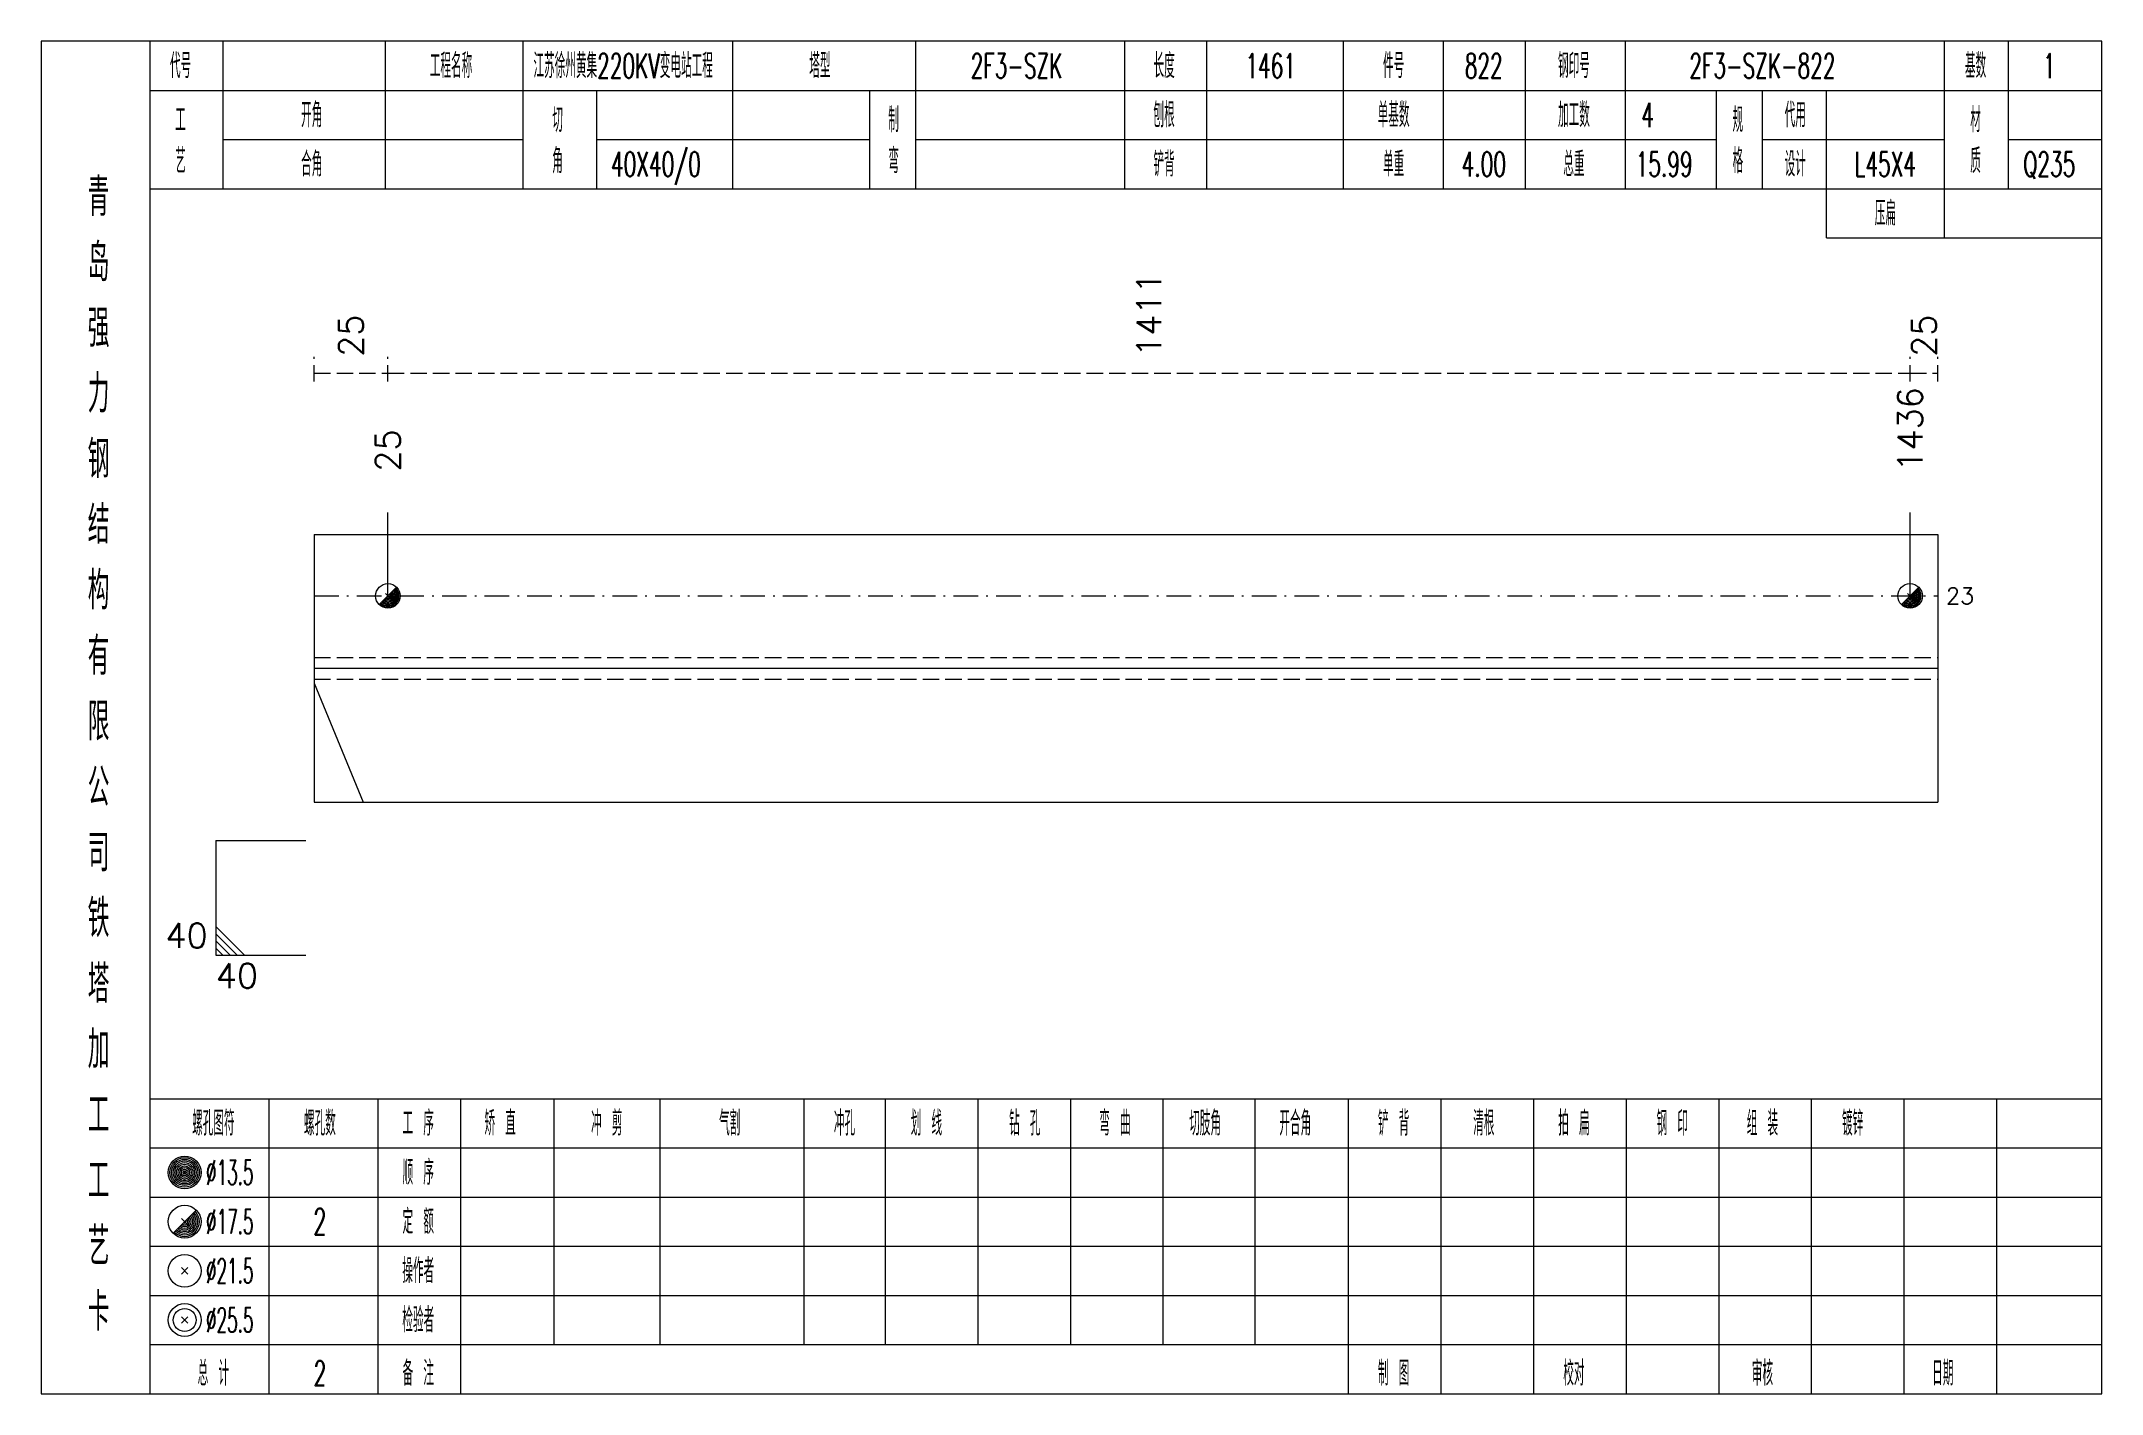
# Model space of a CAD drawing. Extents: x 0 to 4623, y -1159 to 4890.
# Drawn here: x 0 to 251.4, y 1125 to 1290 of the extents above; entities that cross this region are included whole.
import ezdxf
from ezdxf.enums import TextEntityAlignment as Align

# ---------------------------------------------------------------- set-up
doc = ezdxf.new("R2010")
doc.units = 0
doc.header["$MEASUREMENT"] = 0
doc.linetypes.add('一点画线', pattern=[5.2, 3, -1, 0.2, -1])
doc.linetypes.add('虚线', pattern=[2.75, 2, -0.75])
doc.layers.get('0').update_dxf_attribs({"linetype": 'CONTINUOUS', "lineweight": 25})
for name, color, linetype, lineweight in [('1', 7, 'CONTINUOUS', 25), ('4', 7, 'CONTINUOUS', 25), ('5', 7, 'CONTINUOUS', 25)]:
    doc.layers.add(name, color=color, linetype=linetype, lineweight=lineweight)
doc.styles.get("Standard").update_dxf_attribs({"font": 'simplex.shx', "width": 0.7, "height": 3, "bigfont": 'gbhzfs.shx'})

msp = doc.modelspace()

# ---------------------------------------------------------------- texts
at = {"color": 8, "linetype": 'Continuous', "lineweight": 9}
for s, p in [('1411', (135.155, 1251.5)), ('25', (37.8, 1251.5)), ('25', (229.705, 1251.5))]:
    msp.add_text(s, height=3, rotation=90, dxfattribs=at).set_placement(p, align=Align.MIDDLE_LEFT)
at = {"color": 7, "linetype": 'Continuous', "lineweight": 13}
for s, p in [('1436', (228.01, 1237.5)), ('25', (42.3, 1237.5))]:
    msp.add_text(s, height=3, rotation=90, dxfattribs=at).set_placement(p, align=Align.MIDDLE_LEFT)
msp.add_text('23', height=2, dxfattribs=at).set_placement((232.4, 1222.333), align=Align.MIDDLE_LEFT)
msp.add_text('40', height=3, dxfattribs=at).set_placement((20.3, 1178.5), align=Align.BOTTOM_RIGHT)
msp.add_text('40', height=3, dxfattribs=at).set_placement((21.3, 1177.5), align=Align.TOP_LEFT)
at = {"layer": '4', "color": 1, "linetype": 'Continuous', "lineweight": 13}
for s, height, width, p in [('代号', 3, 0.6, (17, 1287)), ('工程名称', 3, 0.6, (50, 1287)), ('江苏徐州黄集220KV变电站工程', 3, 0.6, (71, 1287)), ('塔型', 3, 0.6, (95, 1287)), ('2F3-SZK', 3, 0.6, (119, 1287)), ('长度', 3, 0.6, (137, 1287)), ('1461', 3, 0.6, (150, 1287)), ('件号', 3, 0.6, (165, 1287)), ('822', 3, 0.6, (176, 1287)), ('钢印号', 3, 0.6, (187, 1287)), ('2F3-SZK-822', 3, 0.6, (210, 1287)), ('基数', 3, 0.6, (236, 1287)), ('1', 3, 0.6, (245, 1287)), ('开角', 3, 0.6, (33, 1281)), ('制', 3, 0.6, (104, 1280.4)), ('刨根', 3, 0.6, (137, 1281)), ('单基数', 3, 0.6, (165, 1281)), ('加工数', 3, 0.6, (187, 1281)), ('4', 3, 0.6, (196, 1281)), ('规', 3, 0.6, (207, 1280.4)), ('代用', 3, 0.6, (214, 1281)), ('材', 3, 0.6, (236, 1280.4)), ('工', 3, 0.6, (17, 1280.4)), ('切', 3, 0.6, (63, 1280.4)), ('艺', 3, 0.6, (17, 1275.4)), ('角', 3, 0.6, (63, 1275.4)), ('弯', 3, 0.6, (104, 1275.4)), ('格', 3, 0.6, (207, 1275.4)), ('质', 3, 0.6, (236, 1275.4)), ('合角', 3, 0.6, (33, 1275)), ('40X40/0', 3, 0.6, (75, 1275)), ('铲背', 3, 0.6, (137, 1275)), ('单重', 3, 0.6, (165, 1275)), ('4.00', 3, 0.6, (176, 1275)), ('总重', 3, 0.6, (187, 1275)), ('15.99', 3, 0.6, (198, 1275)), ('设计', 3, 0.6, (214, 1275)), ('L45X4', 3, 0.6, (225, 1275)), ('Q235', 3, 0.6, (245, 1275)), ('青', 4.6, 0.8, (7, 1271)), ('压扁', 3, 0.6, (225, 1269)), ('岛', 4.6, 0.8, (7, 1263)), ('强', 4.6, 0.8, (7, 1255)), ('力', 4.6, 0.8, (7, 1247)), ('钢', 4.6, 0.8, (7, 1239)), ('结', 4.6, 0.8, (7, 1231)), ('构', 4.6, 0.8, (7, 1223)), ('有', 4.6, 0.8, (7, 1215)), ('限', 4.6, 0.8, (7, 1207)), ('公', 4.6, 0.8, (7, 1199)), ('司', 4.6, 0.8, (7, 1191)), ('铁', 4.6, 0.8, (7, 1183)), ('塔', 4.6, 0.8, (7, 1175)), ('加', 4.6, 0.8, (7, 1167)), ('工', 4.6, 0.8, (7, 1159)), ('螺孔图符', 3, 0.6, (21, 1158)), ('螺孔数', 3, 0.6, (34, 1158)), ('工 序', 3, 0.6, (46, 1158)), ('矫 直', 3, 0.6, (56, 1158)), ('冲 剪', 3, 0.6, (69, 1158)), ('气割', 3, 0.6, (84, 1158)), ('冲孔', 3, 0.6, (98, 1158)), ('划 线', 3, 0.6, (108, 1158)), ('钻 孔', 3, 0.6, (120, 1158)), ('弯 曲', 3, 0.6, (131, 1158)), ('切肢角', 3, 0.6, (142, 1158)), ('开合角', 3, 0.6, (153, 1158)), ('铲 背', 3, 0.6, (165, 1158)), ('清根', 3, 0.6, (176, 1158)), ('拍 扁', 3, 0.6, (187, 1158)), ('钢 印', 3, 0.6, (199, 1158)), ('组 装', 3, 0.6, (210, 1158)), ('镀锌', 3, 0.6, (221, 1158)), ('工', 4.6, 0.8, (7, 1151)), ('%%C13.5', 3, 0.5, (23, 1152)), ('顺 序', 3, 0.6, (46, 1152)), ('%%C17.5', 3, 0.5, (23, 1146)), ('2', 3.2, 0.6, (34, 1146)), ('定 额', 3, 0.6, (46, 1146)), ('艺', 4.6, 0.8, (7, 1143)), ('%%C21.5', 3, 0.5, (23, 1140)), ('操作者', 3, 0.6, (46, 1140)), ('卡', 4.6, 0.8, (7, 1135)), ('%%C25.5', 3, 0.5, (23, 1134)), ('检验者', 3, 0.6, (46, 1134)), ('总 计', 3, 0.6, (21, 1127.5)), ('2', 3, 0.6, (34, 1127.5)), ('备 注', 3, 0.6, (46, 1127.5)), ('制 图', 3, 0.6, (165, 1127.5)), ('校对', 3, 0.6, (187, 1127.5)), ('审核', 3, 0.6, (210, 1127.5)), ('日期', 3, 0.6, (232, 1127.5))]:
    msp.add_text(s, height=height, dxfattribs=dict(at, width=width)).set_placement(p, align=Align.MIDDLE_CENTER)

# ---------------------------------------------------------------- blocks, each defined once
blk = doc.blocks.new('孔17.5')
at = {"layer": '5', "color": 7, "linetype": 'Continuous', "lineweight": 13}
for p, q in [((-0.707, -0.707), (0.707, 0.707)), ((-0.2, 0.2), (0.2, -0.2))]:
    blk.add_line(p, q, dxfattribs=at)
blk.add_circle((0, 0), 1, dxfattribs=at)
for radius in [0.9, 0.8, 0.7, 0.6, 0.5, 0.4, 0.3, 0.2, 0.1]:
    blk.add_arc((0, 0), radius, 225, 45, dxfattribs=at)

# ---------------------------------------------------------------- linework, layer by layer
at = {"color": 8, "linetype": '虚线', "lineweight": 9}
for p, q in [((33.3, 1248.5), (33.3, 1251.5)), ((33.3, 1249.5), (42.3, 1249.5)), ((42.3, 1248.5), (42.3, 1251.5)), ((42.3, 1248.5), (42.3, 1251.5)), ((42.3, 1249.5), (228.01, 1249.5)), ((228.01, 1248.5), (228.01, 1251.5)), ((228.01, 1248.5), (228.01, 1251.5)), ((228.01, 1249.5), (231.4, 1249.5)), ((231.4, 1248.5), (231.4, 1251.5))]:
    msp.add_line(p, q, dxfattribs=at)
at = {"color": 7, "linetype": 'Continuous', "lineweight": 13}
for p, q in [((42.3, 1222.333), (42.3, 1232.5)), ((228.01, 1222.333), (228.01, 1232.5)), ((33.3, 1211.685), (39.3, 1197.167)), ((21.3, 1192.5), (32.3, 1192.5)), ((21.3, 1192.5), (21.3, 1178.5)), ((24.8, 1178.5), (21.3, 1182)), ((23.925, 1178.5), (21.3, 1181.125)), ((23.05, 1178.5), (21.3, 1180.25)), ((22.175, 1178.5), (21.3, 1179.375)), ((21.3, 1178.5), (32.3, 1178.5))]:
    msp.add_line(p, q, dxfattribs=at)
at = {"color": 7, "linetype": 'Continuous', "lineweight": 18}
for p, q in [((33.3, 1229.833), (33.3, 1197.167)), ((33.3, 1229.833), (231.4, 1229.833)), ((231.4, 1229.833), (231.4, 1197.167)), ((33.3, 1213.5), (231.4, 1213.5))]:
    msp.add_line(p, q, dxfattribs=at)
at = {"color": 3, "linetype": '一点画线', "lineweight": 13}
msp.add_line((33.3, 1222.333), (231.4, 1222.333), dxfattribs=at)
at = {"color": 1, "linetype": '虚线', "lineweight": 18}
for p, q in [((33.3, 1214.833), (231.4, 1214.833)), ((33.3, 1212.167), (231.4, 1212.167))]:
    msp.add_line(p, q, dxfattribs=at)
at = {"layer": '1', "color": 7, "linetype": 'Continuous', "lineweight": 18}
msp.add_line((33.3, 1197.167), (231.4, 1197.167), dxfattribs=at)
at = {"layer": '4', "color": 1, "linetype": 'Continuous', "lineweight": 18}
for p, q in [((13.3, 1125), (13.3, 1290)), ((22.2, 1272), (22.2, 1290)), ((42, 1272), (42, 1290)), ((58.8, 1272), (58.8, 1290)), ((84.4, 1272), (84.4, 1290)), ((106.7, 1272), (106.7, 1290)), ((132.2, 1272), (132.2, 1290)), ((142.2, 1272), (142.2, 1290)), ((158.9, 1272), (158.9, 1290)), ((171.1, 1272), (171.1, 1290)), ((181.1, 1272), (181.1, 1290)), ((193.3, 1272), (193.3, 1290)), ((232.2, 1266), (232.2, 1290)), ((240, 1272), (240, 1290)), ((13.3, 1284), (251.4, 1284)), ((67.8, 1272), (67.8, 1284)), ((101.1, 1272), (101.1, 1284)), ((204.4, 1272), (204.4, 1284)), ((210, 1272), (210, 1284)), ((217.8, 1266), (217.8, 1284)), ((22.2, 1278), (58.8, 1278)), ((67.8, 1278), (101.1, 1278)), ((106.7, 1278), (204.4, 1278)), ((210, 1278), (232.2, 1278)), ((240, 1278), (251.4, 1278)), ((13.3, 1272), (251.4, 1272)), ((217.8, 1266), (251.4, 1266)), ((13.3, 1161), (251.4, 1161)), ((27.8, 1125), (27.8, 1161)), ((41.1, 1125), (41.1, 1161)), ((51.2, 1125), (51.2, 1161)), ((62.6, 1131), (62.6, 1161)), ((75.5, 1131), (75.5, 1161)), ((93.1, 1131), (93.1, 1161)), ((103, 1131), (103, 1161)), ((114.3, 1131), (114.3, 1161)), ((125.6, 1131), (125.6, 1161)), ((136.9, 1131), (136.9, 1161)), ((148.1, 1131), (148.1, 1161)), ((159.5, 1131), (159.5, 1161)), ((170.8, 1131), (170.8, 1161)), ((182.1, 1131), (182.1, 1161)), ((193.4, 1131), (193.4, 1161)), ((204.7, 1131), (204.7, 1161)), ((216, 1131), (216, 1161)), ((227.3, 1131), (227.3, 1161)), ((238.6, 1131), (238.6, 1161)), ((13.3, 1155), (251.4, 1155)), ((13.3, 1149), (251.4, 1149)), ((13.3, 1143), (251.4, 1143)), ((13.3, 1137), (251.4, 1137)), ((13.3, 1131), (251.4, 1131)), ((159.5, 1125), (159.5, 1131)), ((170.8, 1125), (170.8, 1131)), ((182.1, 1125), (182.1, 1131)), ((193.4, 1125), (193.4, 1131)), ((204.7, 1125), (204.7, 1131)), ((216, 1125), (216, 1131)), ((227.3, 1125), (227.3, 1131)), ((238.6, 1125), (238.6, 1131))]:
    msp.add_line(p, q, dxfattribs=at)
at = {"layer": '4', "color": 7, "linetype": 'Continuous', "lineweight": 13}
for p, q in [((17.3, 1151.8), (17.7, 1152.2)), ((17.7, 1151.8), (17.3, 1152.2)), ((16.086, 1144.586), (18.914, 1147.414)), ((17.1, 1146.4), (17.9, 1145.6)), ((17.1, 1139.6), (17.9, 1140.4)), ((17.1, 1140.4), (17.9, 1139.6)), ((17.1, 1133.6), (17.9, 1134.4)), ((17.1, 1134.4), (17.9, 1133.6))]:
    msp.add_line(p, q, dxfattribs=at)
at = {"layer": '4', "color": 1, "linetype": 'Continuous', "lineweight": 18}
msp.add_lwpolyline([(0, 1290), (0, 1125), (251.4, 1125), (251.4, 1290)], close=True, dxfattribs=at)
at = {"layer": '4', "color": 7, "linetype": 'Continuous', "lineweight": 13}
for centre, radius in [((17.5, 1152), 2), ((17.5, 1152), 1.8), ((17.5, 1152), 1.6), ((17.5, 1152), 1.4), ((17.5, 1152), 1.2), ((17.5, 1152), 1), ((17.5, 1152), 0.8), ((17.5, 1152), 0.6), ((17.5, 1152), 0.4), ((17.5, 1152), 0.2), ((17.5, 1146), 2), ((17.5, 1140), 2), ((17.5, 1134), 2), ((17.5, 1134), 1.4)]:
    msp.add_circle(centre, radius, dxfattribs=at)
for radius in [1.8, 1.6, 1.4, 1.2, 1, 0.8, 0.6, 0.4, 0.2]:
    msp.add_arc((17.5, 1146), radius, 225, 45, dxfattribs=at)

# ---------------------------------------------------------------- block references
at = {"color": 7, "linetype": 'Continuous', "lineweight": 13, "xscale": 1.5, "yscale": 1.5, "zscale": 1.5}
for p in [(42.3, 1222.333), (228.01, 1222.333)]:
    msp.add_blockref('孔17.5', p, dxfattribs=at)

msp.set_redraw_order([(e.dxf.handle, doc.entitydb.next_handle()) for e in msp.query("TEXT MTEXT ATTDEF DIMENSION ARC_DIMENSION")])  # texts and dimensions are drawn at this point

doc.saveas('drawing.dxf')
